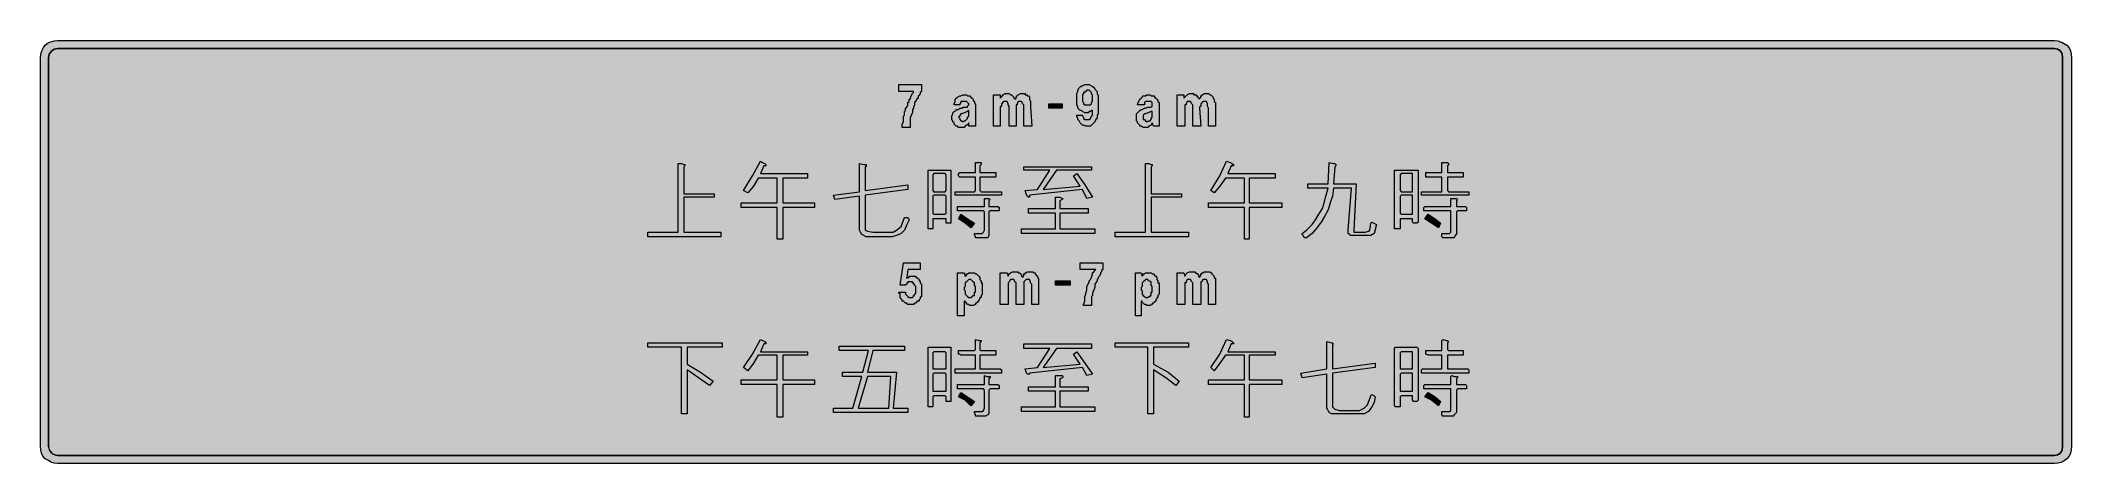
# Model space of a CAD drawing. Header units: metres. Extents: x 14 to 555, y 81 to 193.
import ezdxf

# ---------------------------------------------------------------- set-up
doc = ezdxf.new("R2010")
doc.units = ezdxf.units.M
doc.layers.add('FILL_BLACK_000000', color=7, linetype='Continuous', true_color=0x000000)
doc.layers.add('FILL_PINK_E1E1E1', color=7, linetype='Continuous', true_color=0xe1e1e1)

msp = doc.modelspace()

# ---------------------------------------------------------------- hatches: boundary and pattern name
at = {"layer": 'FILL_BLACK_000000', "true_color": 0x000000}
h = msp.add_hatch(color=7, dxfattribs=at)
h.dxf.hatch_style = 1
h.paths.add_polyline_path([(551.57, 193.19), (551.85, 193.02), (552.3, 192.92), (552.75, 192.68), (553.65, 192.12), (554.22, 191.39), (554.59, 190.58), (554.79, 189.72), (554.85, 188.82), (554.85, 85.32), (554.79, 84.42), (554.59, 83.56), (554.22, 82.75), (553.65, 82.02), (552.92, 81.45), (552.11, 81.08), (551.25, 80.88), (550.35, 80.82), (18.45, 80.82), (17.55, 80.86), (16.65, 81.12), (16.01, 81.57), (15.15, 82.02), (14.58, 82.75), (14.21, 83.56), (14.01, 84.42), (13.95, 85.32), (13.95, 188.82), (13.99, 189.72), (14.25, 190.62), (14.7, 191.48), (15.15, 192.12), (16.01, 192.8), (16.65, 193.02), (17.55, 193.28), (18.45, 193.32), (550.35, 193.32), (551.21, 193.28), (551.57, 193.19)])
h.paths.add_polyline_path([(17.59, 191.03), (16.95, 190.62), (16.27, 189.72), (16.11, 189.27), (16.05, 188.82), (16.05, 85.32), (16.11, 84.87), (16.27, 84.42), (16.95, 83.52), (17.14, 83.37), (17.55, 83.22), (18, 82.96), (18.45, 82.92), (550.35, 82.92), (551.21, 83.11), (551.85, 83.52), (552.2, 83.97), (552.37, 84.42), (552.45, 85.32), (552.45, 188.82), (552.37, 189.72), (552.2, 190.17), (551.85, 190.62), (551.21, 191.03), (550.35, 191.22), (18.45, 191.22), (17.59, 191.03)], flags=16)
h = msp.add_hatch(color=7, dxfattribs=at)
h.dxf.hatch_style = 1
h.paths.add_polyline_path([(242.55, 179.82), (242.55, 181.62), (248.55, 181.62), (248.55, 179.82), (248.25, 179.52), (248.25, 179.22), (247.95, 178.62), (247.65, 178.62), (247.65, 178.02), (247.35, 177.72), (247.05, 177.42), (247.05, 177.12), (246.75, 176.82), (246.75, 176.52), (246.75, 176.22), (246.45, 175.62), (246.45, 175.32), (246.15, 175.02), (246.15, 174.42), (246.15, 174.12), (245.85, 173.52), (245.85, 173.22), (245.55, 172.92), (245.55, 172.32), (245.55, 172.02), (245.55, 171.42), (245.55, 171.12), (245.55, 170.52), (245.55, 170.22), (243.45, 170.22), (243.45, 170.52), (243.45, 171.12), (243.75, 171.72), (243.75, 172.62), (243.75, 173.22), (244.05, 173.52), (244.05, 174.42), (244.35, 174.72), (244.35, 175.32), (244.65, 175.62), (244.95, 176.22), (244.95, 176.82), (245.25, 177.12), (245.25, 177.72), (245.55, 177.72), (245.85, 178.62), (246.15, 179.22), (246.45, 179.52), (246.45, 179.82), (242.55, 179.82)])
h = msp.add_hatch(color=7, dxfattribs=at)
h.dxf.hatch_style = 1
h.paths.add_polyline_path([(257.55, 177.12), (257.55, 177.72), (257.85, 178.02), (258.15, 178.32), (258.75, 178.62), (259.05, 178.62), (259.65, 178.92), (259.95, 178.92), (260.25, 178.92), (260.55, 178.92), (260.85, 178.62), (261.15, 178.62), (261.45, 178.62), (261.75, 178.32), (262.05, 178.02), (262.35, 177.72), (262.35, 177.42), (262.65, 177.12), (262.65, 176.82), (262.95, 176.22), (262.95, 175.92), (262.95, 171.12), (262.95, 170.82), (262.95, 170.52), (261.15, 170.52), (261.15, 171.42), (260.85, 170.82), (260.55, 170.82), (260.25, 170.52), (259.95, 170.22), (259.35, 170.22), (259.05, 170.22), (258.45, 170.22), (258.15, 170.52), (257.85, 170.52), (257.55, 170.82), (257.25, 171.12), (257.25, 171.42), (256.95, 171.72), (256.95, 172.02), (256.65, 172.32), (256.65, 172.62), (256.65, 173.22), (256.95, 173.82), (256.95, 174.12), (257.25, 174.42), (257.85, 174.72), (257.85, 175.02), (258.45, 175.02), (258.75, 175.32), (259.05, 175.32), (259.35, 175.32), (259.65, 175.62), (259.95, 175.62), (260.25, 175.62), (260.55, 175.62), (260.85, 175.62), (260.85, 175.92), (261.15, 176.22), (261.15, 176.52), (260.85, 176.82), (260.55, 177.12), (260.25, 177.12), (259.95, 177.12), (259.65, 177.12), (259.35, 177.12), (259.05, 177.12), (259.05, 176.82), (258.75, 176.52), (258.75, 176.22), (257.25, 176.22), (257.25, 176.52), (257.55, 177.12)])
h.paths.add_polyline_path([(258.75, 173.52), (258.75, 173.22), (258.45, 172.92), (258.75, 172.62), (258.75, 172.32), (259.05, 172.02), (259.35, 172.02), (259.65, 171.72), (259.95, 172.02), (260.25, 172.02), (260.55, 172.32), (260.85, 172.62), (260.85, 172.92), (261.15, 173.22), (261.15, 174.72), (260.85, 174.42), (259.35, 173.82), (259.05, 173.82), (258.75, 173.52)], flags=16)
h = msp.add_hatch(color=7, dxfattribs=at)
h.dxf.hatch_style = 1
h.paths.add_polyline_path([(271.95, 170.52), (271.95, 175.32), (271.95, 175.92), (271.65, 176.22), (271.65, 176.52), (271.35, 177.12), (271.05, 177.12), (270.75, 177.12), (270.45, 177.12), (269.85, 176.52), (269.85, 176.22), (269.85, 175.92), (269.55, 175.62), (269.55, 175.32), (269.55, 170.52), (267.75, 170.52), (267.75, 178.92), (269.55, 178.92), (269.55, 178.02), (270.15, 178.62), (270.15, 178.92), (270.45, 178.92), (270.75, 179.22), (271.05, 179.22), (271.35, 179.22), (271.65, 179.22), (271.95, 179.22), (272.25, 178.92), (272.55, 178.92), (272.85, 178.62), (273.15, 178.32), (273.15, 178.02), (273.45, 177.72), (273.75, 178.02), (273.75, 178.32), (274.05, 178.62), (274.35, 178.92), (274.95, 179.22), (275.25, 179.22), (275.55, 179.22), (276.15, 179.22), (276.15, 178.92), (276.45, 178.92), (276.75, 178.92), (276.75, 178.62), (277.05, 178.62), (277.35, 178.32), (277.35, 178.02), (277.35, 177.72), (277.65, 177.12), (277.65, 176.82), (277.65, 176.52), (277.65, 176.22), (277.65, 175.62), (277.95, 170.52), (275.85, 170.52), (275.85, 175.32), (275.85, 175.92), (275.85, 176.22), (275.55, 176.52), (275.25, 177.12), (274.95, 177.12), (274.65, 177.12), (274.35, 177.12), (274.05, 176.52), (274.05, 176.22), (273.75, 176.22), (273.75, 175.92), (273.75, 175.62), (273.75, 175.32), (273.75, 170.52), (271.95, 170.52)])
h = msp.add_hatch(color=7, dxfattribs=at)
h.dxf.hatch_style = 1
h.paths.add_polyline_path([(293.25, 174.42), (292.95, 174.12), (292.35, 174.12), (292.05, 174.12), (291.45, 174.42), (291.15, 174.72), (290.85, 174.72), (290.55, 175.02), (290.25, 175.32), (290.25, 175.92), (289.95, 176.22), (289.95, 176.82), (289.95, 177.12), (289.95, 177.72), (289.95, 178.32), (289.95, 178.92), (289.95, 179.22), (290.25, 179.82), (290.25, 180.12), (290.55, 180.72), (290.85, 181.02), (291.15, 181.32), (291.45, 181.32), (292.05, 181.62), (292.35, 181.62), (292.95, 181.62), (293.25, 181.62), (293.85, 181.32), (294.15, 181.02), (294.45, 181.02), (294.75, 180.42), (295.05, 180.12), (295.35, 179.82), (295.35, 179.22), (295.65, 178.62), (295.65, 178.32), (295.65, 177.42), (295.65, 176.82), (295.65, 176.22), (295.65, 175.62), (295.65, 174.72), (295.65, 173.82), (295.35, 173.52), (295.35, 172.62), (295.05, 172.32), (294.75, 171.72), (294.45, 171.42), (294.15, 171.12), (293.85, 170.82), (293.55, 170.52), (293.25, 170.52), (292.65, 170.52), (292.35, 170.52), (291.75, 170.82), (291.45, 170.82), (291.15, 171.12), (290.85, 171.42), (290.55, 172.02), (290.25, 172.32), (290.25, 172.62), (289.95, 173.22), (289.95, 173.52), (291.45, 173.52), (291.45, 173.22), (291.75, 172.92), (291.75, 172.62), (292.05, 172.32), (292.35, 172.32), (292.65, 172.32), (292.95, 172.32), (293.25, 172.32), (293.55, 172.62), (293.85, 173.22), (294.15, 173.52), (294.15, 174.12), (294.15, 174.72), (293.85, 174.72), (293.55, 174.42), (293.25, 174.42)])
h.paths.add_polyline_path([(294.15, 177.72), (294.15, 178.02), (294.15, 178.32), (294.15, 178.62), (294.15, 178.92), (293.85, 179.22), (293.85, 179.52), (293.55, 179.82), (293.25, 180.12), (292.95, 180.12), (292.65, 180.12), (292.35, 179.82), (292.05, 179.82), (292.05, 179.52), (291.75, 179.52), (291.75, 179.22), (291.45, 178.92), (291.45, 178.62), (291.45, 178.32), (291.45, 178.02), (291.45, 177.72), (291.45, 177.42), (291.45, 177.12), (291.75, 176.82), (291.75, 176.52), (292.05, 176.22), (292.35, 176.22), (292.65, 176.22), (292.95, 176.22), (293.25, 176.22), (293.55, 176.22), (293.85, 176.52), (293.85, 176.82), (294.15, 177.12), (294.15, 177.72)], flags=16)
h = msp.add_hatch(color=7, dxfattribs=at)
h.dxf.hatch_style = 1
h.paths.add_polyline_path([(309.75, 170.82), (309.15, 170.52), (308.85, 170.22), (308.25, 170.22), (307.95, 170.22), (307.65, 170.22), (307.05, 170.52), (306.75, 170.52), (306.75, 170.82), (306.45, 171.12), (306.15, 171.42), (306.15, 171.72), (305.85, 172.02), (305.85, 172.32), (305.85, 172.62), (305.85, 173.22), (305.85, 173.82), (306.15, 174.12), (306.45, 174.42), (306.75, 174.72), (307.05, 175.02), (307.35, 175.02), (307.95, 175.32), (308.25, 175.32), (308.85, 175.62), (309.15, 175.62), (309.45, 175.62), (309.75, 175.62), (310.05, 175.92), (310.05, 176.22), (310.05, 176.52), (310.05, 176.82), (309.75, 177.12), (309.45, 177.12), (309.15, 177.12), (308.85, 177.12), (308.55, 177.12), (308.25, 177.12), (307.95, 176.82), (307.95, 176.52), (307.95, 176.22), (306.15, 176.22), (306.15, 176.52), (306.45, 177.12), (306.75, 177.72), (307.05, 178.02), (307.35, 178.32), (307.65, 178.62), (308.25, 178.62), (308.55, 178.92), (309.15, 178.92), (309.45, 178.92), (309.75, 178.62), (310.35, 178.62), (310.65, 178.62), (310.65, 178.32), (310.95, 178.02), (311.25, 177.72), (311.55, 177.42), (311.55, 177.12), (311.85, 176.82), (311.85, 176.22), (311.85, 175.92), (311.85, 171.12), (311.85, 170.82), (311.85, 170.52), (310.35, 170.52), (310.05, 171.42), (309.75, 170.82)])
h.paths.add_polyline_path([(307.95, 173.82), (307.65, 173.52), (307.65, 173.22), (307.65, 172.92), (307.65, 172.62), (307.65, 172.32), (307.95, 172.32), (308.25, 172.02), (308.55, 171.72), (309.15, 172.02), (309.45, 172.02), (309.75, 172.32), (309.75, 172.62), (310.05, 172.92), (310.05, 173.22), (310.05, 174.42), (309.75, 174.42), (308.25, 173.82), (307.95, 173.82)], flags=16)
h = msp.add_hatch(color=7, dxfattribs=at)
h.dxf.hatch_style = 1
h.paths.add_polyline_path([(320.85, 170.52), (320.85, 175.32), (320.85, 175.92), (320.85, 176.22), (320.55, 176.52), (320.25, 177.12), (319.95, 177.12), (319.65, 177.12), (319.35, 177.12), (319.05, 176.52), (319.05, 176.22), (318.75, 176.22), (318.75, 175.92), (318.75, 175.62), (318.75, 175.32), (318.75, 170.52), (316.65, 170.52), (316.65, 178.92), (318.45, 178.92), (318.45, 178.02), (319.05, 178.62), (319.35, 178.92), (319.95, 179.22), (320.25, 179.22), (320.55, 179.22), (321.15, 179.22), (321.15, 178.92), (321.45, 178.92), (321.75, 178.92), (321.75, 178.62), (322.05, 178.62), (322.05, 178.32), (322.35, 178.02), (322.65, 177.72), (322.65, 178.02), (322.95, 178.32), (322.95, 178.62), (323.25, 178.62), (323.25, 178.92), (323.55, 178.92), (323.85, 179.22), (324.15, 179.22), (324.45, 179.22), (324.75, 179.22), (325.05, 179.22), (325.35, 178.92), (325.65, 178.92), (325.95, 178.62), (326.25, 178.32), (326.25, 178.02), (326.55, 177.72), (326.55, 177.12), (326.85, 176.82), (326.85, 176.52), (326.85, 176.22), (326.85, 175.62), (326.85, 170.52), (325.05, 170.52), (325.05, 175.32), (324.75, 175.92), (324.75, 176.22), (324.75, 176.52), (324.45, 177.12), (324.15, 177.12), (323.85, 177.12), (323.55, 177.12), (322.95, 176.52), (322.95, 176.22), (322.95, 175.92), (322.65, 175.62), (322.65, 175.32), (322.95, 170.52), (320.85, 170.52)])
h = msp.add_hatch(color=7, dxfattribs=at)
h.dxf.hatch_style = 1
h.paths.add_polyline_path([(282.45, 175.32), (282.45, 176.52), (286.05, 176.52), (286.05, 175.32), (282.45, 175.32)])
h = msp.add_hatch(color=7, dxfattribs=at)
h.dxf.hatch_style = 1
h.paths.add_polyline_path([(193.35, 151.62), (185.25, 151.62), (185.25, 142.32), (195.15, 142.32), (195.15, 141.12), (175.65, 141.12), (175.65, 142.32), (183.75, 142.32), (183.75, 160.62), (184.65, 160.62), (185.25, 160.32), (185.55, 160.32), (185.55, 160.02), (185.25, 159.72), (185.25, 152.52), (193.35, 152.52), (193.35, 151.62)])
h = msp.add_hatch(color=7, dxfattribs=at)
h.dxf.hatch_style = 1
h.paths.add_polyline_path([(210.15, 140.52), (210.15, 148.92), (200.55, 148.92), (200.55, 150.12), (210.15, 150.12), (210.15, 156.72), (205.05, 156.72), (203.85, 154.62), (202.35, 152.82), (201.15, 153.42), (203.55, 157.32), (205.65, 161.22), (206.25, 160.92), (206.85, 160.62), (207.15, 160.32), (207.15, 160.02), (206.55, 160.02), (205.65, 157.92), (218.25, 157.92), (218.25, 156.72), (211.65, 156.72), (211.65, 150.12), (220.05, 150.12), (220.05, 148.92), (211.65, 148.92), (211.65, 140.52), (210.15, 140.52)])
h = msp.add_hatch(color=7, dxfattribs=at)
h.dxf.hatch_style = 1
h.paths.add_polyline_path([(244.95, 153.72), (233.55, 152.22), (233.55, 142.92), (234.15, 142.62), (235.65, 142.32), (241.05, 142.32), (241.95, 142.92), (243.15, 143.82), (244.05, 146.22), (244.95, 146.22), (245.25, 145.62), (244.65, 144.42), (244.05, 142.92), (243.15, 142.02), (241.95, 141.42), (240.75, 141.12), (233.85, 141.12), (233.25, 141.42), (232.65, 141.72), (232.35, 142.32), (232.05, 142.92), (232.05, 151.92), (225.45, 151.02), (225.15, 152.22), (232.05, 153.12), (232.05, 160.62), (233.25, 160.32), (233.85, 160.32), (233.85, 160.02), (233.85, 159.72), (233.55, 159.72), (233.55, 153.42), (244.95, 154.92), (244.95, 153.72)])
h = msp.add_hatch(color=7, dxfattribs=at)
h.dxf.hatch_style = 1
h.paths.add_polyline_path([(251.55, 145.92), (251.55, 143.22), (250.35, 143.22), (250.35, 158.82), (256.35, 158.82), (256.35, 145.02), (256.35, 144.72), (255.15, 144.72), (255.15, 145.02), (255.15, 145.92), (254.85, 145.92), (251.85, 145.92), (251.55, 145.92)])
h.paths.add_polyline_path([(254.85, 147.12), (255.15, 147.42), (255.15, 151.92), (254.85, 152.22), (251.85, 152.22), (251.55, 151.92), (251.55, 147.42), (251.85, 147.12), (254.85, 147.12)], flags=16)
h.paths.add_polyline_path([(251.85, 157.92), (251.55, 157.62), (251.55, 153.42), (251.85, 153.12), (254.85, 153.12), (255.15, 153.42), (255.15, 157.62), (254.85, 157.92), (251.85, 157.92)], flags=16)
h = msp.add_hatch(color=7, dxfattribs=at)
h.dxf.hatch_style = 1
h.paths.add_polyline_path([(262.65, 157.02), (259.05, 157.02), (258.75, 157.02), (258.45, 157.32), (258.45, 157.92), (258.75, 158.22), (259.05, 158.22), (262.65, 158.22), (262.95, 158.22), (262.95, 160.92), (263.85, 160.92), (264.45, 160.92), (264.45, 160.62), (264.45, 160.32), (264.15, 160.02), (264.15, 158.22), (264.45, 158.22), (268.35, 158.22), (268.35, 157.92), (268.35, 157.32), (268.35, 157.02), (264.45, 157.02), (264.15, 157.02), (264.15, 153.42), (264.45, 153.12), (269.55, 153.12), (269.85, 153.12), (269.85, 152.22), (269.55, 152.22), (257.55, 152.22), (257.55, 153.12), (262.65, 153.12), (262.95, 153.42), (262.95, 157.02), (262.65, 157.02)])
h = msp.add_hatch(color=7, dxfattribs=at)
h.dxf.hatch_style = 1
h.paths.add_polyline_path([(290.85, 154.62), (289.05, 157.32), (289.95, 157.92), (292.05, 154.92), (294.15, 151.62), (292.65, 151.32), (291.45, 153.72), (277.35, 152.22), (277.35, 151.62), (277.05, 151.62), (276.75, 151.92), (276.45, 152.52), (276.15, 153.42), (279.45, 153.72), (282.75, 158.82), (275.85, 158.82), (275.85, 159.72), (293.85, 159.72), (293.85, 158.82), (284.55, 158.82), (280.95, 153.72), (290.85, 154.62)])
h = msp.add_hatch(color=7, dxfattribs=at)
h.dxf.hatch_style = 1
h.paths.add_polyline_path([(317.85, 151.62), (309.75, 151.62), (309.75, 142.32), (319.65, 142.32), (319.65, 141.12), (300.15, 141.12), (300.15, 142.32), (308.25, 142.32), (308.25, 160.62), (309.15, 160.62), (309.75, 160.32), (310.05, 160.32), (310.05, 160.02), (309.75, 159.72), (309.75, 152.52), (317.85, 152.52), (317.85, 151.62)])
h = msp.add_hatch(color=7, dxfattribs=at)
h.dxf.hatch_style = 1
h.paths.add_polyline_path([(334.65, 140.52), (334.65, 148.92), (325.05, 148.92), (325.05, 150.12), (334.65, 150.12), (334.65, 156.72), (329.55, 156.72), (328.05, 154.62), (326.55, 152.82), (325.65, 153.42), (328.05, 157.32), (329.85, 161.22), (330.75, 160.92), (331.35, 160.62), (331.65, 160.32), (331.65, 160.02), (331.05, 160.02), (330.15, 157.92), (342.75, 157.92), (342.75, 156.72), (335.85, 156.72), (335.85, 150.12), (344.55, 150.12), (344.55, 148.92), (335.85, 148.92), (335.85, 140.52), (334.65, 140.52)])
h = msp.add_hatch(color=7, dxfattribs=at)
h.dxf.hatch_style = 1
h.paths.add_polyline_path([(358.35, 154.02), (358.05, 151.92), (357.45, 150.12), (356.85, 148.32), (355.95, 146.52), (355.05, 145.02), (353.85, 143.52), (352.65, 142.02), (351.15, 140.82), (350.55, 140.82), (350.25, 141.42), (349.95, 141.72), (349.95, 142.02), (351.15, 142.92), (352.65, 144.42), (353.55, 145.62), (354.45, 147.12), (355.35, 148.62), (355.95, 150.42), (356.25, 151.92), (356.85, 154.02), (351.45, 154.02), (351.45, 155.22), (356.85, 155.22), (357.15, 160.92), (358.35, 160.62), (358.65, 160.62), (358.95, 160.32), (358.95, 160.02), (358.65, 159.72), (358.35, 155.22), (364.35, 155.22), (363.75, 142.92), (363.75, 142.62), (363.75, 142.32), (366.75, 142.32), (367.65, 142.62), (367.95, 142.92), (368.25, 144.72), (368.55, 145.02), (369.75, 144.42), (369.15, 142.02), (368.25, 141.42), (367.35, 141.42), (363.45, 141.42), (362.85, 141.42), (362.55, 141.72), (362.25, 142.02), (362.25, 142.92), (363.15, 154.02), (358.35, 154.02)])
h = msp.add_hatch(color=7, dxfattribs=at)
h.dxf.hatch_style = 1
h.paths.add_polyline_path([(376.05, 143.22), (374.85, 143.22), (374.55, 143.22), (374.55, 158.82), (374.85, 158.82), (380.55, 158.82), (380.85, 158.82), (380.85, 145.02), (380.55, 144.72), (379.65, 144.72), (379.35, 145.02), (379.35, 145.92), (376.35, 145.92), (376.05, 145.92), (376.05, 143.22)])
h.paths.add_polyline_path([(379.35, 147.12), (379.35, 147.42), (379.35, 151.92), (379.35, 152.22), (376.35, 152.22), (376.05, 151.92), (376.05, 147.42), (376.35, 147.12), (379.35, 147.12)], flags=16)
h.paths.add_polyline_path([(376.35, 157.92), (376.05, 157.62), (376.05, 153.42), (376.35, 153.12), (379.35, 153.12), (379.35, 153.42), (379.35, 157.62), (379.35, 157.92), (376.35, 157.92)], flags=16)
h = msp.add_hatch(color=7, dxfattribs=at)
h.dxf.hatch_style = 1
h.paths.add_polyline_path([(383.55, 157.02), (382.95, 157.02), (382.95, 157.32), (382.95, 157.92), (382.95, 158.22), (383.55, 158.22), (387.15, 158.22), (387.15, 160.92), (387.45, 160.92), (388.35, 160.92), (388.65, 160.92), (388.95, 160.62), (388.95, 160.32), (388.65, 160.02), (388.65, 158.22), (388.95, 158.22), (392.85, 158.22), (392.85, 157.92), (392.85, 157.32), (392.85, 157.02), (388.95, 157.02), (388.65, 157.02), (388.65, 153.42), (388.95, 153.12), (394.05, 153.12), (394.35, 153.12), (394.35, 152.22), (394.05, 152.22), (382.05, 152.22), (381.75, 152.22), (381.75, 153.12), (382.05, 153.12), (387.15, 153.12), (387.15, 153.42), (387.15, 157.02), (383.55, 157.02)])
h = msp.add_hatch(color=7, dxfattribs=at)
h.dxf.hatch_style = 1
h.paths.add_polyline_path([(285.45, 147.42), (285.45, 143.22), (294.75, 143.22), (294.75, 142.02), (275.25, 142.02), (275.25, 143.22), (284.25, 143.22), (284.25, 147.42), (277.05, 147.42), (277.05, 148.62), (284.25, 148.62), (284.25, 151.62), (285.45, 151.62), (286.05, 151.32), (286.35, 151.32), (286.05, 151.02), (285.45, 150.72), (285.45, 148.62), (292.95, 148.62), (292.95, 147.42), (285.45, 147.42)])
h = msp.add_hatch(color=7, dxfattribs=at)
h.dxf.hatch_style = 1
h.paths.add_polyline_path([(258.15, 148.92), (258.15, 149.22), (265.05, 149.22), (265.35, 149.22), (265.35, 151.32), (265.95, 151.32), (266.55, 151.32), (266.85, 151.02), (266.55, 150.72), (266.55, 149.22), (266.85, 149.22), (268.95, 149.22), (269.25, 148.92), (269.25, 148.02), (268.95, 148.02), (266.85, 148.02), (266.55, 147.72), (266.55, 142.32), (266.55, 141.72), (266.55, 141.42), (266.25, 140.82), (265.65, 140.82), (263.55, 140.82), (262.95, 140.82), (262.95, 141.12), (262.65, 141.72), (262.65, 142.02), (262.95, 142.02), (264.75, 142.02), (265.05, 142.32), (265.35, 142.92), (265.35, 147.72), (265.05, 148.02), (258.15, 148.02), (258.15, 148.92)])
h = msp.add_hatch(color=7, dxfattribs=at)
h.dxf.hatch_style = 1
h.paths.add_polyline_path([(259.05, 147.12), (260.85, 145.92), (262.65, 144.72), (261.75, 143.52), (260.25, 144.72), (258.45, 145.92), (259.05, 147.12)])
h = msp.add_hatch(color=7, dxfattribs=at)
h.dxf.hatch_style = 1
h.paths.add_polyline_path([(382.35, 148.02), (382.35, 148.92), (382.65, 149.22), (389.55, 149.22), (389.55, 151.32), (389.85, 151.32), (390.45, 151.32), (391.05, 151.32), (391.35, 151.02), (391.05, 150.72), (391.05, 149.22), (391.35, 149.22), (393.45, 149.22), (393.75, 148.92), (393.75, 148.02), (393.45, 148.02), (391.35, 148.02), (391.05, 147.72), (391.05, 142.32), (391.05, 141.72), (390.75, 141.42), (390.45, 140.82), (390.15, 140.82), (387.75, 140.82), (387.45, 140.82), (387.15, 141.12), (387.15, 141.72), (387.15, 142.02), (387.45, 142.02), (389.25, 142.02), (389.55, 142.32), (389.55, 142.92), (389.55, 147.72), (389.55, 148.02), (382.65, 148.02), (382.35, 148.02)])
h = msp.add_hatch(color=7, dxfattribs=at)
h.dxf.hatch_style = 1
h.paths.add_polyline_path([(383.55, 147.12), (385.35, 145.92), (386.85, 144.72), (386.25, 143.52), (384.45, 144.72), (382.65, 145.92), (383.55, 147.12)])
h = msp.add_hatch(color=7, dxfattribs=at)
h.dxf.hatch_style = 1
h.paths.add_polyline_path([(245.25, 130.32), (245.25, 130.62), (245.55, 130.62), (245.85, 130.62), (246.15, 130.62), (246.45, 130.62), (246.75, 130.62), (247.05, 130.62), (247.05, 130.32), (247.35, 130.32), (247.65, 130.02), (247.95, 129.72), (247.95, 129.42), (248.25, 129.42), (248.25, 129.12), (248.25, 128.82), (248.55, 128.52), (248.55, 127.92), (248.55, 127.62), (248.55, 126.72), (248.55, 126.12), (248.55, 125.82), (248.55, 125.22), (248.25, 124.92), (248.25, 124.62), (247.95, 124.32), (247.95, 124.02), (247.35, 124.02), (247.35, 123.72), (247.05, 123.42), (246.75, 123.42), (246.45, 123.12), (246.15, 123.12), (245.85, 123.12), (245.55, 123.12), (245.25, 123.12), (244.95, 123.12), (244.65, 123.42), (244.35, 123.42), (244.05, 123.72), (243.75, 124.02), (243.45, 124.02), (243.45, 124.32), (243.15, 124.62), (242.85, 124.92), (242.85, 125.22), (242.85, 125.52), (242.85, 125.82), (242.55, 126.12), (242.55, 126.42), (244.35, 126.42), (244.35, 126.12), (244.35, 125.82), (244.65, 125.52), (244.95, 125.22), (245.25, 124.92), (245.55, 124.92), (245.85, 124.92), (246.15, 124.92), (246.45, 125.22), (246.45, 125.52), (246.75, 125.52), (246.75, 125.82), (247.05, 126.12), (247.05, 126.42), (247.05, 126.72), (247.05, 127.02), (247.05, 127.32), (247.05, 127.62), (247.05, 127.92), (246.75, 128.22), (246.75, 128.52), (246.45, 128.52), (246.45, 128.82), (246.15, 128.82), (246.15, 129.12), (245.85, 129.12), (245.55, 129.12), (245.25, 129.12), (244.95, 129.12), (244.95, 128.82), (244.65, 128.82), (244.65, 128.52), (244.35, 128.22), (242.85, 128.22), (243.75, 134.22), (248.25, 134.22), (248.25, 132.42), (244.95, 132.42), (244.69, 130.32), (244.95, 130.32), (245.25, 130.32)])
h.paths.add_polyline_path([(244.65, 130.32), (244.65, 130.02), (244.69, 130.32), (244.65, 130.32)], flags=16)
h = msp.add_hatch(color=7, dxfattribs=at)
h.dxf.hatch_style = 1
h.paths.add_polyline_path([(258.15, 131.52), (259.95, 131.52), (260.25, 130.62), (260.55, 130.92), (260.55, 131.22), (260.85, 131.22), (261.15, 131.52), (261.45, 131.52), (262.05, 131.52), (262.65, 131.52), (262.95, 131.22), (263.25, 131.22), (263.55, 130.92), (263.85, 130.62), (264.15, 130.32), (264.15, 129.72), (264.45, 129.42), (264.45, 128.82), (264.75, 128.82), (264.75, 128.22), (264.75, 127.92), (264.75, 127.62), (264.75, 127.32), (264.75, 127.02), (264.75, 126.42), (264.75, 125.82), (264.45, 125.52), (264.45, 125.22), (264.45, 124.92), (264.15, 124.92), (264.15, 124.62), (263.85, 124.32), (263.85, 124.02), (263.55, 124.02), (263.55, 123.72), (263.25, 123.42), (262.95, 123.42), (262.95, 123.12), (262.35, 122.82), (262.05, 122.82), (261.75, 122.82), (261.45, 122.82), (261.15, 123.12), (260.85, 123.12), (260.55, 123.42), (260.25, 123.72), (260.25, 124.02), (259.95, 124.02), (259.95, 120.12), (258.15, 120.12), (258.15, 131.52)])
h.paths.add_polyline_path([(262.05, 125.22), (262.35, 125.52), (262.65, 125.52), (262.65, 126.12), (262.65, 126.42), (262.95, 126.42), (262.95, 127.02), (262.95, 127.32), (262.95, 127.92), (262.65, 128.22), (262.65, 128.52), (262.65, 128.82), (262.35, 129.12), (262.05, 129.42), (261.75, 129.72), (261.45, 129.72), (261.15, 129.72), (260.85, 129.42), (260.55, 129.12), (260.25, 128.82), (260.25, 128.52), (260.25, 128.22), (260.25, 127.92), (259.95, 127.62), (259.95, 127.32), (259.95, 127.02), (260.25, 126.72), (260.25, 126.42), (260.25, 126.12), (260.25, 125.82), (260.55, 125.52), (260.85, 125.22), (261.15, 124.92), (261.45, 124.92), (261.75, 124.92), (262.05, 125.22)], flags=16)
h = msp.add_hatch(color=7, dxfattribs=at)
h.dxf.hatch_style = 1
h.paths.add_polyline_path([(273.75, 123.12), (273.75, 127.92), (273.75, 128.22), (273.75, 128.52), (273.75, 128.82), (273.45, 129.12), (273.15, 129.72), (272.85, 129.72), (272.55, 129.72), (272.25, 129.72), (271.95, 129.12), (271.65, 128.82), (271.65, 128.22), (271.65, 127.92), (271.65, 123.12), (269.55, 123.12), (269.55, 131.52), (271.35, 131.52), (271.65, 130.62), (271.95, 131.22), (272.25, 131.52), (272.85, 131.82), (273.15, 131.82), (273.45, 131.82), (274.05, 131.82), (274.35, 131.82), (274.35, 131.52), (274.65, 131.52), (274.95, 131.22), (275.25, 130.92), (275.25, 130.62), (275.55, 130.32), (275.85, 130.92), (275.85, 131.22), (276.15, 131.22), (276.15, 131.52), (276.45, 131.52), (276.75, 131.82), (277.05, 131.82), (277.35, 131.82), (277.65, 131.82), (277.95, 131.82), (278.25, 131.82), (278.55, 131.52), (278.85, 131.52), (278.85, 131.22), (279.15, 130.92), (279.45, 130.62), (279.45, 130.32), (279.75, 130.02), (279.75, 129.42), (279.75, 129.12), (279.75, 128.82), (279.75, 128.22), (279.75, 123.12), (277.95, 123.12), (277.95, 127.92), (277.95, 128.22), (277.95, 128.52), (277.65, 128.82), (277.65, 129.12), (277.35, 129.72), (277.05, 129.72), (276.75, 129.72), (276.45, 129.72), (275.85, 129.12), (275.85, 128.82), (275.85, 128.22), (275.85, 127.92), (275.85, 123.12), (273.75, 123.12)])
h = msp.add_hatch(color=7, dxfattribs=at)
h.dxf.hatch_style = 1
h.paths.add_polyline_path([(291.75, 123.12), (292.05, 124.02), (292.05, 124.32), (292.05, 125.22), (292.35, 125.82), (292.35, 126.12), (292.65, 127.02), (292.65, 127.32), (292.65, 127.92), (292.95, 128.52), (293.25, 129.12), (293.25, 129.42), (293.55, 129.72), (293.85, 130.32), (294.15, 131.22), (294.15, 131.52), (294.45, 131.82), (294.75, 132.12), (295.05, 132.42), (290.85, 132.42), (290.85, 134.22), (296.85, 134.22), (296.85, 132.42), (296.55, 132.12), (296.55, 131.82), (296.25, 131.52), (296.25, 131.22), (295.95, 130.62), (295.65, 130.32), (295.65, 130.02), (295.35, 129.72), (295.35, 129.42), (295.05, 128.82), (294.75, 128.52), (294.75, 128.22), (294.75, 127.62), (294.45, 127.02), (294.15, 126.12), (294.15, 125.52), (293.85, 125.22), (293.85, 124.62), (293.85, 124.02), (293.85, 123.72), (293.85, 123.12), (293.85, 122.82), (291.75, 122.82), (291.75, 123.12)])
h = msp.add_hatch(color=7, dxfattribs=at)
h.dxf.hatch_style = 1
h.paths.add_polyline_path([(305.55, 131.52), (307.05, 131.52), (307.35, 130.62), (307.65, 130.92), (307.65, 131.22), (307.95, 131.22), (308.25, 131.52), (308.55, 131.52), (309.15, 131.52), (309.75, 131.52), (310.05, 131.22), (310.35, 131.22), (310.65, 130.92), (310.95, 130.62), (311.25, 130.32), (311.25, 129.72), (311.55, 129.42), (311.55, 128.82), (311.85, 128.82), (311.85, 128.22), (311.85, 127.92), (311.85, 127.62), (311.85, 127.32), (311.85, 127.02), (311.85, 126.42), (311.85, 125.82), (311.55, 125.52), (311.55, 125.22), (311.55, 124.92), (311.25, 124.92), (311.25, 124.62), (310.95, 124.32), (310.95, 124.02), (310.65, 123.72), (310.35, 123.42), (310.05, 123.42), (310.05, 123.12), (309.45, 122.82), (309.15, 122.82), (308.85, 122.82), (308.55, 122.82), (308.25, 123.12), (307.95, 123.12), (307.65, 123.42), (307.35, 123.72), (307.35, 124.02), (307.05, 124.02), (307.05, 120.12), (305.55, 120.12), (305.55, 131.52)])
h.paths.add_polyline_path([(309.15, 125.22), (309.45, 125.22), (309.45, 125.52), (309.75, 125.52), (309.75, 126.12), (309.75, 126.42), (310.05, 126.42), (310.05, 127.02), (310.05, 127.32), (310.05, 127.92), (309.75, 128.22), (309.75, 128.52), (309.75, 128.82), (309.75, 129.12), (309.15, 129.42), (308.85, 129.72), (308.55, 129.72), (308.25, 129.72), (307.95, 129.42), (307.65, 129.12), (307.35, 128.82), (307.35, 128.52), (307.35, 128.22), (307.35, 127.92), (307.05, 127.62), (307.05, 127.32), (307.05, 127.02), (307.35, 126.72), (307.35, 126.42), (307.35, 126.12), (307.35, 125.82), (307.65, 125.52), (307.95, 125.22), (308.25, 124.92), (308.55, 124.92), (308.85, 124.92), (309.15, 125.22)], flags=16)
h = msp.add_hatch(color=7, dxfattribs=at)
h.dxf.hatch_style = 1
h.paths.add_polyline_path([(320.85, 123.12), (320.85, 127.92), (320.85, 128.22), (320.85, 128.52), (320.85, 128.82), (320.55, 129.12), (320.25, 129.72), (319.95, 129.72), (319.65, 129.72), (319.35, 129.72), (319.05, 129.12), (319.05, 128.82), (318.75, 128.82), (318.75, 128.22), (318.75, 127.92), (318.75, 123.12), (316.65, 123.12), (316.65, 131.52), (318.45, 131.52), (318.75, 130.62), (319.05, 131.22), (319.35, 131.52), (319.95, 131.82), (320.25, 131.82), (320.55, 131.82), (321.15, 131.82), (321.45, 131.82), (321.45, 131.52), (321.75, 131.52), (322.05, 131.22), (322.35, 130.92), (322.35, 130.62), (322.65, 130.32), (322.95, 130.92), (322.95, 131.22), (323.25, 131.22), (323.25, 131.52), (323.55, 131.52), (323.85, 131.82), (324.45, 131.82), (324.75, 131.82), (325.05, 131.82), (325.35, 131.82), (325.65, 131.52), (325.95, 131.52), (325.95, 131.22), (326.25, 130.92), (326.55, 130.62), (326.55, 130.32), (326.85, 130.02), (326.85, 129.42), (326.85, 129.12), (326.85, 128.82), (326.85, 128.22), (326.85, 123.12), (325.05, 123.12), (325.05, 127.92), (325.05, 128.22), (325.05, 128.52), (324.75, 128.82), (324.75, 129.12), (324.45, 129.72), (324.15, 129.72), (323.85, 129.72), (323.55, 129.72), (323.25, 129.12), (322.95, 129.12), (322.95, 128.82), (322.95, 128.22), (322.95, 127.92), (322.95, 123.12), (320.85, 123.12)])
h = msp.add_hatch(color=7, dxfattribs=at)
h.dxf.hatch_style = 1
h.paths.add_polyline_path([(284.25, 129.42), (288.15, 129.42), (288.15, 128.22), (284.25, 128.22), (284.25, 129.42)])
h = msp.add_hatch(color=7, dxfattribs=at)
h.dxf.hatch_style = 1
h.paths.add_polyline_path([(210.15, 93.12), (210.15, 101.82), (200.55, 101.82), (200.55, 103.02), (210.15, 103.02), (210.15, 109.62), (205.05, 109.62), (203.85, 107.52), (202.35, 105.42), (201.15, 106.32), (203.55, 109.92), (205.65, 113.82), (206.25, 113.52), (206.85, 113.22), (207.15, 112.92), (207.15, 112.62), (206.55, 112.62), (205.65, 110.52), (218.25, 110.52), (218.25, 109.62), (211.65, 109.62), (211.65, 103.02), (220.05, 103.02), (220.05, 101.82), (211.65, 101.82), (211.65, 93.12), (210.15, 93.12)])
h = msp.add_hatch(color=7, dxfattribs=at)
h.dxf.hatch_style = 1
h.paths.add_polyline_path([(262.65, 109.62), (259.05, 109.62), (258.75, 109.92), (258.45, 109.92), (258.45, 110.82), (258.75, 110.82), (259.05, 110.82), (262.65, 110.82), (262.95, 111.12), (262.95, 113.52), (262.95, 113.82), (263.85, 113.52), (264.45, 113.52), (264.45, 113.22), (264.15, 112.92), (264.15, 111.12), (264.45, 110.82), (268.35, 110.82), (268.35, 109.92), (268.35, 109.62), (264.45, 109.62), (264.15, 109.62), (264.15, 106.02), (264.45, 106.02), (269.55, 106.02), (269.85, 105.72), (269.85, 104.82), (269.55, 104.82), (257.55, 104.82), (257.55, 105.72), (257.55, 106.02), (262.65, 106.02), (262.95, 106.02), (262.95, 109.62), (262.65, 109.62)])
h = msp.add_hatch(color=7, dxfattribs=at)
h.dxf.hatch_style = 1
h.paths.add_polyline_path([(334.65, 93.12), (334.65, 101.82), (325.05, 101.82), (325.05, 103.02), (334.65, 103.02), (334.65, 109.62), (329.55, 109.62), (328.05, 107.52), (326.55, 105.42), (325.65, 106.32), (328.05, 109.92), (329.85, 113.82), (330.75, 113.52), (331.35, 113.22), (331.65, 112.92), (331.65, 112.62), (331.05, 112.62), (330.15, 110.52), (342.75, 110.52), (342.75, 109.62), (335.85, 109.62), (335.85, 103.02), (344.55, 103.02), (344.55, 101.82), (335.85, 101.82), (335.85, 93.12), (334.65, 93.12)])
h = msp.add_hatch(color=7, dxfattribs=at)
h.dxf.hatch_style = 1
h.paths.add_polyline_path([(383.55, 109.62), (382.95, 109.92), (382.95, 110.82), (383.55, 110.82), (387.15, 110.82), (387.15, 111.12), (387.15, 113.52), (387.45, 113.82), (388.35, 113.52), (388.65, 113.52), (388.95, 113.22), (388.65, 112.92), (388.65, 111.12), (388.95, 110.82), (392.85, 110.82), (392.85, 109.92), (392.85, 109.62), (388.95, 109.62), (388.65, 109.62), (388.65, 106.02), (388.95, 106.02), (394.05, 106.02), (394.35, 105.72), (394.35, 104.82), (394.05, 104.82), (382.05, 104.82), (381.75, 104.82), (381.75, 105.72), (382.05, 106.02), (387.15, 106.02), (387.15, 109.62), (383.55, 109.62)])
h = msp.add_hatch(color=7, dxfattribs=at)
h.dxf.hatch_style = 1
h.paths.add_polyline_path([(186.15, 107.22), (189.75, 105.12), (193.05, 102.72), (192.15, 101.52), (189.15, 103.62), (186.15, 105.72), (186.15, 94.02), (184.65, 94.02), (184.65, 111.72), (175.65, 111.72), (175.65, 112.92), (195.45, 112.92), (195.45, 111.72), (186.15, 111.72), (186.15, 107.22)])
h = msp.add_hatch(color=7, dxfattribs=at)
h.dxf.hatch_style = 1
h.paths.add_polyline_path([(234.15, 105.12), (241.95, 105.12), (241.05, 95.52), (244.95, 95.52), (244.95, 94.32), (225.15, 94.32), (225.15, 95.52), (230.25, 95.52), (232.65, 103.92), (227.55, 103.92), (227.55, 105.12), (232.95, 105.12), (234.45, 110.82), (226.65, 110.82), (226.65, 112.02), (244.05, 112.02), (244.05, 110.82), (235.65, 110.82), (234.15, 105.12)])
h.paths.add_polyline_path([(239.85, 95.52), (240.45, 103.92), (234.15, 103.92), (231.75, 95.52), (239.85, 95.52)], flags=16)
h = msp.add_hatch(color=7, dxfattribs=at)
h.dxf.hatch_style = 1
h.paths.add_polyline_path([(251.55, 98.52), (251.55, 96.12), (251.55, 95.82), (250.35, 95.82), (250.35, 96.12), (250.35, 111.42), (250.35, 111.72), (256.35, 111.72), (256.35, 111.42), (256.35, 97.62), (256.35, 97.32), (255.15, 97.32), (255.15, 97.62), (255.15, 98.52), (254.85, 98.82), (251.85, 98.82), (251.55, 98.52)])
h.paths.add_polyline_path([(254.85, 100.02), (255.15, 100.02), (255.15, 104.52), (254.85, 104.82), (251.85, 104.82), (251.55, 104.52), (251.55, 100.02), (251.85, 100.02), (254.85, 100.02)], flags=16)
h.paths.add_polyline_path([(251.85, 110.52), (251.55, 110.22), (251.55, 106.02), (251.85, 106.02), (254.85, 106.02), (255.15, 106.02), (255.15, 110.22), (254.85, 110.52), (251.85, 110.52)], flags=16)
h = msp.add_hatch(color=7, dxfattribs=at)
h.dxf.hatch_style = 1
h.paths.add_polyline_path([(290.85, 107.22), (289.05, 109.92), (289.95, 110.52), (292.05, 107.52), (294.15, 104.52), (292.65, 104.22), (291.45, 106.32), (277.35, 104.82), (277.35, 104.52), (277.05, 104.52), (276.75, 104.52), (276.45, 105.12), (276.15, 106.02), (279.45, 106.32), (282.75, 111.42), (275.85, 111.42), (275.85, 112.62), (293.85, 112.62), (293.85, 111.42), (284.55, 111.42), (280.95, 106.32), (290.85, 107.22)])
h = msp.add_hatch(color=7, dxfattribs=at)
h.dxf.hatch_style = 1
h.paths.add_polyline_path([(310.35, 107.22), (314.25, 105.12), (317.25, 102.72), (316.35, 101.52), (313.65, 103.62), (310.35, 105.72), (310.35, 94.02), (308.85, 94.02), (308.85, 111.72), (300.15, 111.72), (300.15, 112.92), (319.65, 112.92), (319.65, 111.72), (310.35, 111.72), (310.35, 107.22)])
h = msp.add_hatch(color=7, dxfattribs=at)
h.dxf.hatch_style = 1
h.paths.add_polyline_path([(369.45, 106.32), (358.05, 104.82), (358.05, 95.82), (358.65, 95.22), (359.85, 94.92), (365.25, 94.92), (366.45, 95.52), (367.35, 96.42), (368.25, 98.82), (368.55, 99.12), (369.15, 98.82), (369.45, 98.52), (369.15, 97.02), (368.55, 95.82), (367.65, 94.62), (366.45, 94.02), (365.25, 94.02), (358.35, 94.02), (357.75, 94.02), (357.15, 94.32), (356.85, 94.92), (356.55, 95.52), (356.55, 104.52), (349.95, 103.62), (349.65, 104.82), (356.55, 106.02), (356.55, 113.22), (357.75, 112.92), (358.05, 112.92), (358.35, 112.62), (358.05, 112.32), (358.05, 106.02), (369.45, 107.52), (369.45, 106.32)])
h = msp.add_hatch(color=7, dxfattribs=at)
h.dxf.hatch_style = 1
h.paths.add_polyline_path([(376.05, 98.52), (376.05, 96.12), (376.05, 95.82), (374.85, 95.82), (374.55, 96.12), (374.55, 111.42), (374.85, 111.72), (380.55, 111.72), (380.85, 111.42), (380.85, 97.62), (380.55, 97.32), (379.65, 97.32), (379.35, 97.62), (379.35, 98.52), (379.35, 98.82), (376.35, 98.82), (376.05, 98.52)])
h.paths.add_polyline_path([(379.35, 100.02), (379.35, 104.52), (379.35, 104.82), (376.35, 104.82), (376.05, 104.52), (376.05, 100.02), (376.35, 100.02), (379.35, 100.02)], flags=16)
h.paths.add_polyline_path([(376.35, 110.52), (376.05, 110.22), (376.05, 106.02), (376.35, 106.02), (379.35, 106.02), (379.35, 110.22), (379.35, 110.52), (376.35, 110.52)], flags=16)
h = msp.add_hatch(color=7, dxfattribs=at)
h.dxf.hatch_style = 1
h.paths.add_polyline_path([(258.15, 101.52), (258.15, 101.82), (265.05, 101.82), (265.35, 101.82), (265.35, 103.92), (265.35, 104.22), (265.95, 103.92), (266.55, 103.92), (266.85, 103.92), (266.85, 103.62), (266.55, 103.32), (266.55, 101.82), (266.85, 101.82), (268.95, 101.82), (269.25, 101.52), (269.25, 100.62), (268.95, 100.62), (266.85, 100.62), (266.55, 100.32), (266.55, 94.92), (266.55, 94.32), (266.55, 94.02), (266.25, 93.72), (265.65, 93.42), (263.55, 93.42), (262.95, 93.42), (262.95, 93.72), (262.65, 94.32), (262.65, 94.62), (262.95, 94.62), (264.75, 94.62), (265.05, 94.92), (265.35, 95.52), (265.35, 100.32), (265.05, 100.62), (258.15, 100.62), (258.15, 101.52)])
h = msp.add_hatch(color=7, dxfattribs=at)
h.dxf.hatch_style = 1
h.paths.add_polyline_path([(285.45, 100.02), (285.45, 95.82), (294.75, 95.82), (294.75, 94.62), (275.25, 94.62), (275.25, 95.82), (284.25, 95.82), (284.25, 100.02), (277.05, 100.02), (277.05, 101.22), (284.25, 101.22), (284.25, 104.22), (285.45, 104.22), (286.05, 104.22), (286.35, 103.92), (286.05, 103.62), (285.45, 103.32), (285.45, 101.22), (292.95, 101.22), (292.95, 100.02), (285.45, 100.02)])
h = msp.add_hatch(color=7, dxfattribs=at)
h.dxf.hatch_style = 1
h.paths.add_polyline_path([(382.35, 100.62), (382.35, 101.52), (382.65, 101.82), (389.55, 101.82), (389.55, 103.92), (389.85, 104.22), (390.45, 103.92), (391.05, 103.92), (391.35, 103.92), (391.35, 103.62), (391.05, 103.32), (391.05, 101.82), (391.35, 101.82), (393.45, 101.82), (393.75, 101.52), (393.75, 100.62), (393.45, 100.62), (391.35, 100.62), (391.05, 100.32), (391.05, 94.92), (391.05, 94.32), (390.75, 94.02), (390.45, 93.72), (390.15, 93.42), (387.75, 93.42), (387.45, 93.42), (387.15, 93.72), (387.15, 94.32), (387.15, 94.62), (387.45, 94.62), (389.25, 94.62), (389.55, 94.92), (389.55, 95.52), (389.55, 100.32), (389.55, 100.62), (382.65, 100.62), (382.35, 100.62)])
h = msp.add_hatch(color=7, dxfattribs=at)
h.dxf.hatch_style = 1
h.paths.add_polyline_path([(259.05, 99.72), (260.85, 98.52), (262.65, 97.32), (261.75, 96.12), (260.25, 97.62), (258.45, 98.52), (259.05, 99.72)])
h = msp.add_hatch(color=7, dxfattribs=at)
h.dxf.hatch_style = 1
h.paths.add_polyline_path([(383.55, 99.72), (385.35, 98.52), (386.85, 97.32), (386.25, 96.12), (384.45, 97.62), (382.65, 98.52), (383.55, 99.72)])
at = {"layer": 'FILL_PINK_E1E1E1', "true_color": 0xe1e1e1}
h = msp.add_hatch(color=7, dxfattribs=at)
h.dxf.hatch_style = 1
h.paths.add_polyline_path([(551.21, 191.03), (551.85, 190.62), (552.2, 190.17), (552.37, 189.72), (552.45, 188.82), (552.45, 85.32), (552.37, 84.42), (552.2, 83.97), (551.85, 83.52), (551.21, 83.11), (550.35, 82.92), (18.45, 82.92), (18, 82.96), (17.55, 83.22), (17.14, 83.37), (16.95, 83.52), (16.54, 83.97), (16.35, 84.42), (16.05, 85.32), (16.05, 188.82), (16.11, 189.27), (16.27, 189.72), (16.95, 190.62), (17.59, 191.03), (18.45, 191.22), (550.35, 191.22), (551.21, 191.03)])

# ---------------------------------------------------------------- linework, layer by layer
at = {"layer": 'FILL_BLACK_000000', "lineweight": 0, "true_color": 0x000000}
for points in [[(551.57, 193.19), (551.85, 193.02), (552.3, 192.92), (552.75, 192.68), (553.65, 192.12), (554.22, 191.39), (554.59, 190.58), (554.79, 189.72), (554.85, 188.82), (554.85, 85.32), (554.79, 84.42), (554.59, 83.56), (554.22, 82.75), (553.65, 82.02), (552.92, 81.45), (552.11, 81.08), (551.25, 80.88), (550.35, 80.82), (18.45, 80.82), (17.55, 80.86), (16.65, 81.12), (16.01, 81.57), (15.15, 82.02), (14.58, 82.75), (14.21, 83.56), (14.01, 84.42), (13.95, 85.32), (13.95, 188.82), (13.99, 189.72), (14.25, 190.62), (14.7, 191.48), (15.15, 192.12), (16.01, 192.8), (16.65, 193.02), (17.55, 193.28), (18.45, 193.32), (550.35, 193.32), (551.21, 193.28)], [(17.59, 191.03), (16.95, 190.62), (16.27, 189.72), (16.11, 189.27), (16.05, 188.82), (16.05, 85.32), (16.11, 84.87), (16.27, 84.42), (16.95, 83.52), (17.14, 83.37), (17.55, 83.22), (18, 82.96), (18.45, 82.92), (550.35, 82.92), (551.21, 83.11), (551.85, 83.52), (552.2, 83.97), (552.37, 84.42), (552.45, 85.32), (552.45, 188.82), (552.37, 189.72), (552.2, 190.17), (551.85, 190.62), (551.21, 191.03), (550.35, 191.22), (18.45, 191.22)], [(242.55, 179.82), (242.55, 181.62), (248.55, 181.62), (248.55, 179.82), (248.25, 179.52), (248.25, 179.22), (247.95, 178.62), (247.65, 178.62), (247.65, 178.02), (247.35, 177.72), (247.05, 177.42), (247.05, 177.12), (246.75, 176.82), (246.75, 176.52), (246.75, 176.22), (246.45, 175.62), (246.45, 175.32), (246.15, 175.02), (246.15, 174.42), (246.15, 174.12), (245.85, 173.52), (245.85, 173.22), (245.55, 172.92), (245.55, 172.32), (245.55, 172.02), (245.55, 171.42), (245.55, 171.12), (245.55, 170.52), (245.55, 170.22), (243.45, 170.22), (243.45, 170.52), (243.45, 171.12), (243.75, 171.72), (243.75, 172.62), (243.75, 173.22), (244.05, 173.52), (244.05, 174.42), (244.35, 174.72), (244.35, 175.32), (244.65, 175.62), (244.95, 176.22), (244.95, 176.82), (245.25, 177.12), (245.25, 177.72), (245.55, 177.72), (245.85, 178.62), (246.15, 179.22), (246.45, 179.52), (246.45, 179.82)], [(257.55, 177.12), (257.55, 177.72), (257.85, 178.02), (258.15, 178.32), (258.75, 178.62), (259.05, 178.62), (259.65, 178.92), (259.95, 178.92), (260.25, 178.92), (260.55, 178.92), (260.85, 178.62), (261.15, 178.62), (261.45, 178.62), (261.75, 178.32), (262.05, 178.02), (262.35, 177.72), (262.35, 177.42), (262.65, 177.12), (262.65, 176.82), (262.95, 176.22), (262.95, 175.92), (262.95, 171.12), (262.95, 170.82), (262.95, 170.52), (261.15, 170.52), (261.15, 171.42), (260.85, 170.82), (260.55, 170.82), (260.25, 170.52), (259.95, 170.22), (259.35, 170.22), (259.05, 170.22), (258.45, 170.22), (258.15, 170.52), (257.85, 170.52), (257.55, 170.82), (257.25, 171.12), (257.25, 171.42), (256.95, 171.72), (256.95, 172.02), (256.65, 172.32), (256.65, 172.62), (256.65, 173.22), (256.95, 173.82), (256.95, 174.12), (257.25, 174.42), (257.85, 174.72), (257.85, 175.02), (258.45, 175.02), (258.75, 175.32), (259.05, 175.32), (259.35, 175.32), (259.65, 175.62), (259.95, 175.62), (260.25, 175.62), (260.55, 175.62), (260.85, 175.62), (260.85, 175.92), (261.15, 176.22), (261.15, 176.52), (260.85, 176.82), (260.55, 177.12), (260.25, 177.12), (259.95, 177.12), (259.65, 177.12), (259.35, 177.12), (259.05, 177.12), (259.05, 176.82), (258.75, 176.52), (258.75, 176.22), (257.25, 176.22), (257.25, 176.52)], [(271.95, 170.52), (271.95, 175.32), (271.95, 175.92), (271.65, 176.22), (271.65, 176.52), (271.35, 177.12), (271.05, 177.12), (270.75, 177.12), (270.45, 177.12), (269.85, 176.52), (269.85, 176.22), (269.85, 175.92), (269.55, 175.62), (269.55, 175.32), (269.55, 170.52), (267.75, 170.52), (267.75, 178.92), (269.55, 178.92), (269.55, 178.02), (270.15, 178.62), (270.15, 178.92), (270.45, 178.92), (270.75, 179.22), (271.05, 179.22), (271.35, 179.22), (271.65, 179.22), (271.95, 179.22), (272.25, 178.92), (272.55, 178.92), (272.85, 178.62), (273.15, 178.32), (273.15, 178.02), (273.45, 177.72), (273.75, 178.02), (273.75, 178.32), (274.05, 178.62), (274.35, 178.92), (274.95, 179.22), (275.25, 179.22), (275.55, 179.22), (276.15, 179.22), (276.15, 178.92), (276.45, 178.92), (276.75, 178.92), (276.75, 178.62), (277.05, 178.62), (277.35, 178.32), (277.35, 178.02), (277.35, 177.72), (277.65, 177.12), (277.65, 176.82), (277.65, 176.52), (277.65, 176.22), (277.65, 175.62), (277.95, 170.52), (275.85, 170.52), (275.85, 175.32), (275.85, 175.92), (275.85, 176.22), (275.55, 176.52), (275.25, 177.12), (274.95, 177.12), (274.65, 177.12), (274.35, 177.12), (274.05, 176.52), (274.05, 176.22), (273.75, 176.22), (273.75, 175.92), (273.75, 175.62), (273.75, 175.32), (273.75, 170.52)], [(293.25, 174.42), (292.95, 174.12), (292.35, 174.12), (292.05, 174.12), (291.45, 174.42), (291.15, 174.72), (290.85, 174.72), (290.55, 175.02), (290.25, 175.32), (290.25, 175.92), (289.95, 176.22), (289.95, 176.82), (289.95, 177.12), (289.95, 177.72), (289.95, 178.32), (289.95, 178.92), (289.95, 179.22), (290.25, 179.82), (290.25, 180.12), (290.55, 180.72), (290.85, 181.02), (291.15, 181.32), (291.45, 181.32), (292.05, 181.62), (292.35, 181.62), (292.95, 181.62), (293.25, 181.62), (293.85, 181.32), (294.15, 181.02), (294.45, 181.02), (294.75, 180.42), (295.05, 180.12), (295.35, 179.82), (295.35, 179.22), (295.65, 178.62), (295.65, 178.32), (295.65, 177.42), (295.65, 176.82), (295.65, 176.22), (295.65, 175.62), (295.65, 174.72), (295.65, 173.82), (295.35, 173.52), (295.35, 172.62), (295.05, 172.32), (294.75, 171.72), (294.45, 171.42), (294.15, 171.12), (293.85, 170.82), (293.55, 170.52), (293.25, 170.52), (292.65, 170.52), (292.35, 170.52), (291.75, 170.82), (291.45, 170.82), (291.15, 171.12), (290.85, 171.42), (290.55, 172.02), (290.25, 172.32), (290.25, 172.62), (289.95, 173.22), (289.95, 173.52), (291.45, 173.52), (291.45, 173.22), (291.75, 172.92), (291.75, 172.62), (292.05, 172.32), (292.35, 172.32), (292.65, 172.32), (292.95, 172.32), (293.25, 172.32), (293.55, 172.62), (293.85, 173.22), (294.15, 173.52), (294.15, 174.12), (294.15, 174.72), (293.85, 174.72), (293.55, 174.42)], [(294.15, 177.72), (294.15, 178.02), (294.15, 178.32), (294.15, 178.62), (294.15, 178.92), (293.85, 179.22), (293.85, 179.52), (293.55, 179.82), (293.25, 180.12), (292.95, 180.12), (292.65, 180.12), (292.35, 179.82), (292.05, 179.82), (292.05, 179.52), (291.75, 179.52), (291.75, 179.22), (291.45, 178.92), (291.45, 178.62), (291.45, 178.32), (291.45, 178.02), (291.45, 177.72), (291.45, 177.42), (291.45, 177.12), (291.75, 176.82), (291.75, 176.52), (292.05, 176.22), (292.35, 176.22), (292.65, 176.22), (292.95, 176.22), (293.25, 176.22), (293.55, 176.22), (293.85, 176.52), (293.85, 176.82), (294.15, 177.12)], [(309.75, 170.82), (309.15, 170.52), (308.85, 170.22), (308.25, 170.22), (307.95, 170.22), (307.65, 170.22), (307.05, 170.52), (306.75, 170.52), (306.75, 170.82), (306.45, 171.12), (306.15, 171.42), (306.15, 171.72), (305.85, 172.02), (305.85, 172.32), (305.85, 172.62), (305.85, 173.22), (305.85, 173.82), (306.15, 174.12), (306.45, 174.42), (306.75, 174.72), (307.05, 175.02), (307.35, 175.02), (307.95, 175.32), (308.25, 175.32), (308.85, 175.62), (309.15, 175.62), (309.45, 175.62), (309.75, 175.62), (310.05, 175.92), (310.05, 176.22), (310.05, 176.52), (310.05, 176.82), (309.75, 177.12), (309.45, 177.12), (309.15, 177.12), (308.85, 177.12), (308.55, 177.12), (308.25, 177.12), (307.95, 176.82), (307.95, 176.52), (307.95, 176.22), (306.15, 176.22), (306.15, 176.52), (306.45, 177.12), (306.75, 177.72), (307.05, 178.02), (307.35, 178.32), (307.65, 178.62), (308.25, 178.62), (308.55, 178.92), (309.15, 178.92), (309.45, 178.92), (309.75, 178.62), (310.35, 178.62), (310.65, 178.62), (310.65, 178.32), (310.95, 178.02), (311.25, 177.72), (311.55, 177.42), (311.55, 177.12), (311.85, 176.82), (311.85, 176.22), (311.85, 175.92), (311.85, 171.12), (311.85, 170.82), (311.85, 170.52), (310.35, 170.52), (310.05, 171.42)], [(320.85, 170.52), (320.85, 175.32), (320.85, 175.92), (320.85, 176.22), (320.55, 176.52), (320.25, 177.12), (319.95, 177.12), (319.65, 177.12), (319.35, 177.12), (319.05, 176.52), (319.05, 176.22), (318.75, 176.22), (318.75, 175.92), (318.75, 175.62), (318.75, 175.32), (318.75, 170.52), (316.65, 170.52), (316.65, 178.92), (318.45, 178.92), (318.45, 178.02), (319.05, 178.62), (319.35, 178.92), (319.95, 179.22), (320.25, 179.22), (320.55, 179.22), (321.15, 179.22), (321.15, 178.92), (321.45, 178.92), (321.75, 178.92), (321.75, 178.62), (322.05, 178.62), (322.05, 178.32), (322.35, 178.02), (322.65, 177.72), (322.65, 178.02), (322.95, 178.32), (322.95, 178.62), (323.25, 178.62), (323.25, 178.92), (323.55, 178.92), (323.85, 179.22), (324.15, 179.22), (324.45, 179.22), (324.75, 179.22), (325.05, 179.22), (325.35, 178.92), (325.65, 178.92), (325.95, 178.62), (326.25, 178.32), (326.25, 178.02), (326.55, 177.72), (326.55, 177.12), (326.85, 176.82), (326.85, 176.52), (326.85, 176.22), (326.85, 175.62), (326.85, 170.52), (325.05, 170.52), (325.05, 175.32), (324.75, 175.92), (324.75, 176.22), (324.75, 176.52), (324.45, 177.12), (324.15, 177.12), (323.85, 177.12), (323.55, 177.12), (322.95, 176.52), (322.95, 176.22), (322.95, 175.92), (322.65, 175.62), (322.65, 175.32), (322.95, 170.52)], [(258.75, 173.52), (258.75, 173.22), (258.45, 172.92), (258.75, 172.62), (258.75, 172.32), (259.05, 172.02), (259.35, 172.02), (259.65, 171.72), (259.95, 172.02), (260.25, 172.02), (260.55, 172.32), (260.85, 172.62), (260.85, 172.92), (261.15, 173.22), (261.15, 174.72), (260.85, 174.42), (259.35, 173.82), (259.05, 173.82)], [(282.45, 175.32), (282.45, 176.52), (286.05, 176.52), (286.05, 175.32)], [(307.95, 173.82), (307.65, 173.52), (307.65, 173.22), (307.65, 172.92), (307.65, 172.62), (307.65, 172.32), (307.95, 172.32), (308.25, 172.02), (308.55, 171.72), (309.15, 172.02), (309.45, 172.02), (309.75, 172.32), (309.75, 172.62), (310.05, 172.92), (310.05, 173.22), (310.05, 174.42), (309.75, 174.42), (308.25, 173.82)], [(193.35, 151.62), (185.25, 151.62), (185.25, 142.32), (195.15, 142.32), (195.15, 141.12), (175.65, 141.12), (175.65, 142.32), (183.75, 142.32), (183.75, 160.62), (184.65, 160.62), (185.25, 160.32), (185.55, 160.32), (185.55, 160.02), (185.25, 159.72), (185.25, 152.52), (193.35, 152.52)], [(210.15, 140.52), (210.15, 148.92), (200.55, 148.92), (200.55, 150.12), (210.15, 150.12), (210.15, 156.72), (205.05, 156.72), (203.85, 154.62), (202.35, 152.82), (201.15, 153.42), (203.55, 157.32), (205.65, 161.22), (206.25, 160.92), (206.85, 160.62), (207.15, 160.32), (207.15, 160.02), (206.55, 160.02), (205.65, 157.92), (218.25, 157.92), (218.25, 156.72), (211.65, 156.72), (211.65, 150.12), (220.05, 150.12), (220.05, 148.92), (211.65, 148.92), (211.65, 140.52)], [(244.95, 153.72), (233.55, 152.22), (233.55, 142.92), (234.15, 142.62), (235.65, 142.32), (241.05, 142.32), (241.95, 142.92), (243.15, 143.82), (244.05, 146.22), (244.95, 146.22), (245.25, 145.62), (244.65, 144.42), (244.05, 142.92), (243.15, 142.02), (241.95, 141.42), (240.75, 141.12), (233.85, 141.12), (233.25, 141.42), (232.65, 141.72), (232.35, 142.32), (232.05, 142.92), (232.05, 151.92), (225.45, 151.02), (225.15, 152.22), (232.05, 153.12), (232.05, 160.62), (233.25, 160.32), (233.85, 160.32), (233.85, 160.02), (233.85, 159.72), (233.55, 159.72), (233.55, 153.42), (244.95, 154.92)], [(251.55, 145.92), (251.55, 143.22), (250.35, 143.22), (250.35, 158.82), (256.35, 158.82), (256.35, 145.02), (256.35, 144.72), (255.15, 144.72), (255.15, 145.02), (255.15, 145.92), (254.85, 145.92), (251.85, 145.92)], [(251.85, 157.92), (251.55, 157.62), (251.55, 153.42), (251.85, 153.12), (254.85, 153.12), (255.15, 153.42), (255.15, 157.62), (254.85, 157.92)], [(262.65, 157.02), (259.05, 157.02), (258.75, 157.02), (258.45, 157.32), (258.45, 157.92), (258.75, 158.22), (259.05, 158.22), (262.65, 158.22), (262.95, 158.22), (262.95, 160.92), (263.85, 160.92), (264.45, 160.92), (264.45, 160.62), (264.45, 160.32), (264.15, 160.02), (264.15, 158.22), (264.45, 158.22), (268.35, 158.22), (268.35, 157.92), (268.35, 157.32), (268.35, 157.02), (264.45, 157.02), (264.15, 157.02), (264.15, 153.42), (264.45, 153.12), (269.55, 153.12), (269.85, 153.12), (269.85, 152.22), (269.55, 152.22), (257.55, 152.22), (257.55, 153.12), (262.65, 153.12), (262.95, 153.42), (262.95, 157.02)], [(290.85, 154.62), (289.05, 157.32), (289.95, 157.92), (292.05, 154.92), (294.15, 151.62), (292.65, 151.32), (291.45, 153.72), (277.35, 152.22), (277.35, 151.62), (277.05, 151.62), (276.75, 151.92), (276.45, 152.52), (276.15, 153.42), (279.45, 153.72), (282.75, 158.82), (275.85, 158.82), (275.85, 159.72), (293.85, 159.72), (293.85, 158.82), (284.55, 158.82), (280.95, 153.72)], [(317.85, 151.62), (309.75, 151.62), (309.75, 142.32), (319.65, 142.32), (319.65, 141.12), (300.15, 141.12), (300.15, 142.32), (308.25, 142.32), (308.25, 160.62), (309.15, 160.62), (309.75, 160.32), (310.05, 160.32), (310.05, 160.02), (309.75, 159.72), (309.75, 152.52), (317.85, 152.52)], [(334.65, 140.52), (334.65, 148.92), (325.05, 148.92), (325.05, 150.12), (334.65, 150.12), (334.65, 156.72), (329.55, 156.72), (328.05, 154.62), (326.55, 152.82), (325.65, 153.42), (328.05, 157.32), (329.85, 161.22), (330.75, 160.92), (331.35, 160.62), (331.65, 160.32), (331.65, 160.02), (331.05, 160.02), (330.15, 157.92), (342.75, 157.92), (342.75, 156.72), (335.85, 156.72), (335.85, 150.12), (344.55, 150.12), (344.55, 148.92), (335.85, 148.92), (335.85, 140.52)], [(358.35, 154.02), (358.05, 151.92), (357.45, 150.12), (356.85, 148.32), (355.95, 146.52), (355.05, 145.02), (353.85, 143.52), (352.65, 142.02), (351.15, 140.82), (350.55, 140.82), (350.25, 141.42), (349.95, 141.72), (349.95, 142.02), (351.15, 142.92), (352.65, 144.42), (353.55, 145.62), (354.45, 147.12), (355.35, 148.62), (355.95, 150.42), (356.25, 151.92), (356.85, 154.02), (351.45, 154.02), (351.45, 155.22), (356.85, 155.22), (357.15, 160.92), (358.35, 160.62), (358.65, 160.62), (358.95, 160.32), (358.95, 160.02), (358.65, 159.72), (358.35, 155.22), (364.35, 155.22), (363.75, 142.92), (363.75, 142.62), (363.75, 142.32), (366.75, 142.32), (367.65, 142.62), (367.95, 142.92), (368.25, 144.72), (368.55, 145.02), (369.75, 144.42), (369.15, 142.02), (368.25, 141.42), (367.35, 141.42), (363.45, 141.42), (362.85, 141.42), (362.55, 141.72), (362.25, 142.02), (362.25, 142.92), (363.15, 154.02)], [(376.05, 143.22), (374.85, 143.22), (374.55, 143.22), (374.55, 158.82), (374.85, 158.82), (380.55, 158.82), (380.85, 158.82), (380.85, 145.02), (380.55, 144.72), (379.65, 144.72), (379.35, 145.02), (379.35, 145.92), (376.35, 145.92), (376.05, 145.92)], [(376.35, 157.92), (376.05, 157.62), (376.05, 153.42), (376.35, 153.12), (379.35, 153.12), (379.35, 153.42), (379.35, 157.62), (379.35, 157.92)], [(383.55, 157.02), (382.95, 157.02), (382.95, 157.32), (382.95, 157.92), (382.95, 158.22), (383.55, 158.22), (387.15, 158.22), (387.15, 160.92), (387.45, 160.92), (388.35, 160.92), (388.65, 160.92), (388.95, 160.62), (388.95, 160.32), (388.65, 160.02), (388.65, 158.22), (388.95, 158.22), (392.85, 158.22), (392.85, 157.92), (392.85, 157.32), (392.85, 157.02), (388.95, 157.02), (388.65, 157.02), (388.65, 153.42), (388.95, 153.12), (394.05, 153.12), (394.35, 153.12), (394.35, 152.22), (394.05, 152.22), (382.05, 152.22), (381.75, 152.22), (381.75, 153.12), (382.05, 153.12), (387.15, 153.12), (387.15, 153.42), (387.15, 157.02)], [(254.85, 147.12), (255.15, 147.42), (255.15, 151.92), (254.85, 152.22), (251.85, 152.22), (251.55, 151.92), (251.55, 147.42), (251.85, 147.12)], [(285.45, 147.42), (285.45, 143.22), (294.75, 143.22), (294.75, 142.02), (275.25, 142.02), (275.25, 143.22), (284.25, 143.22), (284.25, 147.42), (277.05, 147.42), (277.05, 148.62), (284.25, 148.62), (284.25, 151.62), (285.45, 151.62), (286.05, 151.32), (286.35, 151.32), (286.05, 151.02), (285.45, 150.72), (285.45, 148.62), (292.95, 148.62), (292.95, 147.42)], [(379.35, 147.12), (379.35, 147.42), (379.35, 151.92), (379.35, 152.22), (376.35, 152.22), (376.05, 151.92), (376.05, 147.42), (376.35, 147.12)], [(258.15, 148.92), (258.15, 149.22), (265.05, 149.22), (265.35, 149.22), (265.35, 151.32), (265.95, 151.32), (266.55, 151.32), (266.85, 151.02), (266.55, 150.72), (266.55, 149.22), (266.85, 149.22), (268.95, 149.22), (269.25, 148.92), (269.25, 148.02), (268.95, 148.02), (266.85, 148.02), (266.55, 147.72), (266.55, 142.32), (266.55, 141.72), (266.55, 141.42), (266.25, 140.82), (265.65, 140.82), (263.55, 140.82), (262.95, 140.82), (262.95, 141.12), (262.65, 141.72), (262.65, 142.02), (262.95, 142.02), (264.75, 142.02), (265.05, 142.32), (265.35, 142.92), (265.35, 147.72), (265.05, 148.02), (258.15, 148.02)], [(259.05, 147.12), (260.85, 145.92), (262.65, 144.72), (261.75, 143.52), (260.25, 144.72), (258.45, 145.92)], [(382.35, 148.02), (382.35, 148.92), (382.65, 149.22), (389.55, 149.22), (389.55, 151.32), (389.85, 151.32), (390.45, 151.32), (391.05, 151.32), (391.35, 151.02), (391.05, 150.72), (391.05, 149.22), (391.35, 149.22), (393.45, 149.22), (393.75, 148.92), (393.75, 148.02), (393.45, 148.02), (391.35, 148.02), (391.05, 147.72), (391.05, 142.32), (391.05, 141.72), (390.75, 141.42), (390.45, 140.82), (390.15, 140.82), (387.75, 140.82), (387.45, 140.82), (387.15, 141.12), (387.15, 141.72), (387.15, 142.02), (387.45, 142.02), (389.25, 142.02), (389.55, 142.32), (389.55, 142.92), (389.55, 147.72), (389.55, 148.02), (382.65, 148.02)], [(383.55, 147.12), (385.35, 145.92), (386.85, 144.72), (386.25, 143.52), (384.45, 144.72), (382.65, 145.92)], [(245.25, 130.32), (245.25, 130.62), (245.55, 130.62), (245.85, 130.62), (246.15, 130.62), (246.45, 130.62), (246.75, 130.62), (247.05, 130.62), (247.05, 130.32), (247.35, 130.32), (247.65, 130.02), (247.95, 129.72), (247.95, 129.42), (248.25, 129.42), (248.25, 129.12), (248.25, 128.82), (248.55, 128.52), (248.55, 127.92), (248.55, 127.62), (248.55, 126.72), (248.55, 126.12), (248.55, 125.82), (248.55, 125.22), (248.25, 124.92), (248.25, 124.62), (247.95, 124.32), (247.95, 124.02), (247.35, 124.02), (247.35, 123.72), (247.05, 123.42), (246.75, 123.42), (246.45, 123.12), (246.15, 123.12), (245.85, 123.12), (245.55, 123.12), (245.25, 123.12), (244.95, 123.12), (244.65, 123.42), (244.35, 123.42), (244.05, 123.72), (243.75, 124.02), (243.45, 124.02), (243.45, 124.32), (243.15, 124.62), (242.85, 124.92), (242.85, 125.22), (242.85, 125.52), (242.85, 125.82), (242.55, 126.12), (242.55, 126.42), (244.35, 126.42), (244.35, 126.12), (244.35, 125.82), (244.65, 125.52), (244.95, 125.22), (245.25, 124.92), (245.55, 124.92), (245.85, 124.92), (246.15, 124.92), (246.45, 125.22), (246.45, 125.52), (246.75, 125.52), (246.75, 125.82), (247.05, 126.12), (247.05, 126.42), (247.05, 126.72), (247.05, 127.02), (247.05, 127.32), (247.05, 127.62), (247.05, 127.92), (246.75, 128.22), (246.75, 128.52), (246.45, 128.52), (246.45, 128.82), (246.15, 128.82), (246.15, 129.12), (245.85, 129.12), (245.55, 129.12), (245.25, 129.12), (244.95, 129.12), (244.95, 128.82), (244.65, 128.82), (244.65, 128.52), (244.35, 128.22), (242.85, 128.22), (243.75, 134.22), (248.25, 134.22), (248.25, 132.42), (244.95, 132.42), (244.69, 130.32), (244.95, 130.32)], [(244.65, 130.32), (244.65, 130.02), (244.69, 130.32)], [(258.15, 131.52), (259.95, 131.52), (260.25, 130.62), (260.55, 130.92), (260.55, 131.22), (260.85, 131.22), (261.15, 131.52), (261.45, 131.52), (262.05, 131.52), (262.65, 131.52), (262.95, 131.22), (263.25, 131.22), (263.55, 130.92), (263.85, 130.62), (264.15, 130.32), (264.15, 129.72), (264.45, 129.42), (264.45, 128.82), (264.75, 128.82), (264.75, 128.22), (264.75, 127.92), (264.75, 127.62), (264.75, 127.32), (264.75, 127.02), (264.75, 126.42), (264.75, 125.82), (264.45, 125.52), (264.45, 125.22), (264.45, 124.92), (264.15, 124.92), (264.15, 124.62), (263.85, 124.32), (263.85, 124.02), (263.55, 124.02), (263.55, 123.72), (263.25, 123.42), (262.95, 123.42), (262.95, 123.12), (262.35, 122.82), (262.05, 122.82), (261.75, 122.82), (261.45, 122.82), (261.15, 123.12), (260.85, 123.12), (260.55, 123.42), (260.25, 123.72), (260.25, 124.02), (259.95, 124.02), (259.95, 120.12), (258.15, 120.12)], [(273.75, 123.12), (273.75, 127.92), (273.75, 128.22), (273.75, 128.52), (273.75, 128.82), (273.45, 129.12), (273.15, 129.72), (272.85, 129.72), (272.55, 129.72), (272.25, 129.72), (271.95, 129.12), (271.65, 128.82), (271.65, 128.22), (271.65, 127.92), (271.65, 123.12), (269.55, 123.12), (269.55, 131.52), (271.35, 131.52), (271.65, 130.62), (271.95, 131.22), (272.25, 131.52), (272.85, 131.82), (273.15, 131.82), (273.45, 131.82), (274.05, 131.82), (274.35, 131.82), (274.35, 131.52), (274.65, 131.52), (274.95, 131.22), (275.25, 130.92), (275.25, 130.62), (275.55, 130.32), (275.85, 130.92), (275.85, 131.22), (276.15, 131.22), (276.15, 131.52), (276.45, 131.52), (276.75, 131.82), (277.05, 131.82), (277.35, 131.82), (277.65, 131.82), (277.95, 131.82), (278.25, 131.82), (278.55, 131.52), (278.85, 131.52), (278.85, 131.22), (279.15, 130.92), (279.45, 130.62), (279.45, 130.32), (279.75, 130.02), (279.75, 129.42), (279.75, 129.12), (279.75, 128.82), (279.75, 128.22), (279.75, 123.12), (277.95, 123.12), (277.95, 127.92), (277.95, 128.22), (277.95, 128.52), (277.65, 128.82), (277.65, 129.12), (277.35, 129.72), (277.05, 129.72), (276.75, 129.72), (276.45, 129.72), (275.85, 129.12), (275.85, 128.82), (275.85, 128.22), (275.85, 127.92), (275.85, 123.12)], [(291.75, 123.12), (292.05, 124.02), (292.05, 124.32), (292.05, 125.22), (292.35, 125.82), (292.35, 126.12), (292.65, 127.02), (292.65, 127.32), (292.65, 127.92), (292.95, 128.52), (293.25, 129.12), (293.25, 129.42), (293.55, 129.72), (293.85, 130.32), (294.15, 131.22), (294.15, 131.52), (294.45, 131.82), (294.75, 132.12), (295.05, 132.42), (290.85, 132.42), (290.85, 134.22), (296.85, 134.22), (296.85, 132.42), (296.55, 132.12), (296.55, 131.82), (296.25, 131.52), (296.25, 131.22), (295.95, 130.62), (295.65, 130.32), (295.65, 130.02), (295.35, 129.72), (295.35, 129.42), (295.05, 128.82), (294.75, 128.52), (294.75, 128.22), (294.75, 127.62), (294.45, 127.02), (294.15, 126.12), (294.15, 125.52), (293.85, 125.22), (293.85, 124.62), (293.85, 124.02), (293.85, 123.72), (293.85, 123.12), (293.85, 122.82), (291.75, 122.82)], [(305.55, 131.52), (307.05, 131.52), (307.35, 130.62), (307.65, 130.92), (307.65, 131.22), (307.95, 131.22), (308.25, 131.52), (308.55, 131.52), (309.15, 131.52), (309.75, 131.52), (310.05, 131.22), (310.35, 131.22), (310.65, 130.92), (310.95, 130.62), (311.25, 130.32), (311.25, 129.72), (311.55, 129.42), (311.55, 128.82), (311.85, 128.82), (311.85, 128.22), (311.85, 127.92), (311.85, 127.62), (311.85, 127.32), (311.85, 127.02), (311.85, 126.42), (311.85, 125.82), (311.55, 125.52), (311.55, 125.22), (311.55, 124.92), (311.25, 124.92), (311.25, 124.62), (310.95, 124.32), (310.95, 124.02), (310.65, 123.72), (310.35, 123.42), (310.05, 123.42), (310.05, 123.12), (309.45, 122.82), (309.15, 122.82), (308.85, 122.82), (308.55, 122.82), (308.25, 123.12), (307.95, 123.12), (307.65, 123.42), (307.35, 123.72), (307.35, 124.02), (307.05, 124.02), (307.05, 120.12), (305.55, 120.12)], [(320.85, 123.12), (320.85, 127.92), (320.85, 128.22), (320.85, 128.52), (320.85, 128.82), (320.55, 129.12), (320.25, 129.72), (319.95, 129.72), (319.65, 129.72), (319.35, 129.72), (319.05, 129.12), (319.05, 128.82), (318.75, 128.82), (318.75, 128.22), (318.75, 127.92), (318.75, 123.12), (316.65, 123.12), (316.65, 131.52), (318.45, 131.52), (318.75, 130.62), (319.05, 131.22), (319.35, 131.52), (319.95, 131.82), (320.25, 131.82), (320.55, 131.82), (321.15, 131.82), (321.45, 131.82), (321.45, 131.52), (321.75, 131.52), (322.05, 131.22), (322.35, 130.92), (322.35, 130.62), (322.65, 130.32), (322.95, 130.92), (322.95, 131.22), (323.25, 131.22), (323.25, 131.52), (323.55, 131.52), (323.85, 131.82), (324.45, 131.82), (324.75, 131.82), (325.05, 131.82), (325.35, 131.82), (325.65, 131.52), (325.95, 131.52), (325.95, 131.22), (326.25, 130.92), (326.55, 130.62), (326.55, 130.32), (326.85, 130.02), (326.85, 129.42), (326.85, 129.12), (326.85, 128.82), (326.85, 128.22), (326.85, 123.12), (325.05, 123.12), (325.05, 127.92), (325.05, 128.22), (325.05, 128.52), (324.75, 128.82), (324.75, 129.12), (324.45, 129.72), (324.15, 129.72), (323.85, 129.72), (323.55, 129.72), (323.25, 129.12), (322.95, 129.12), (322.95, 128.82), (322.95, 128.22), (322.95, 127.92), (322.95, 123.12)], [(262.05, 125.22), (262.35, 125.52), (262.65, 125.52), (262.65, 126.12), (262.65, 126.42), (262.95, 126.42), (262.95, 127.02), (262.95, 127.32), (262.95, 127.92), (262.65, 128.22), (262.65, 128.52), (262.65, 128.82), (262.35, 129.12), (262.05, 129.42), (261.75, 129.72), (261.45, 129.72), (261.15, 129.72), (260.85, 129.42), (260.55, 129.12), (260.25, 128.82), (260.25, 128.52), (260.25, 128.22), (260.25, 127.92), (259.95, 127.62), (259.95, 127.32), (259.95, 127.02), (260.25, 126.72), (260.25, 126.42), (260.25, 126.12), (260.25, 125.82), (260.55, 125.52), (260.85, 125.22), (261.15, 124.92), (261.45, 124.92), (261.75, 124.92)], [(284.25, 129.42), (288.15, 129.42), (288.15, 128.22), (284.25, 128.22)], [(309.15, 125.22), (309.45, 125.22), (309.45, 125.52), (309.75, 125.52), (309.75, 126.12), (309.75, 126.42), (310.05, 126.42), (310.05, 127.02), (310.05, 127.32), (310.05, 127.92), (309.75, 128.22), (309.75, 128.52), (309.75, 128.82), (309.75, 129.12), (309.15, 129.42), (308.85, 129.72), (308.55, 129.72), (308.25, 129.72), (307.95, 129.42), (307.65, 129.12), (307.35, 128.82), (307.35, 128.52), (307.35, 128.22), (307.35, 127.92), (307.05, 127.62), (307.05, 127.32), (307.05, 127.02), (307.35, 126.72), (307.35, 126.42), (307.35, 126.12), (307.35, 125.82), (307.65, 125.52), (307.95, 125.22), (308.25, 124.92), (308.55, 124.92), (308.85, 124.92)], [(210.15, 93.12), (210.15, 101.82), (200.55, 101.82), (200.55, 103.02), (210.15, 103.02), (210.15, 109.62), (205.05, 109.62), (203.85, 107.52), (202.35, 105.42), (201.15, 106.32), (203.55, 109.92), (205.65, 113.82), (206.25, 113.52), (206.85, 113.22), (207.15, 112.92), (207.15, 112.62), (206.55, 112.62), (205.65, 110.52), (218.25, 110.52), (218.25, 109.62), (211.65, 109.62), (211.65, 103.02), (220.05, 103.02), (220.05, 101.82), (211.65, 101.82), (211.65, 93.12)], [(262.65, 109.62), (259.05, 109.62), (258.75, 109.92), (258.45, 109.92), (258.45, 110.82), (258.75, 110.82), (259.05, 110.82), (262.65, 110.82), (262.95, 111.12), (262.95, 113.52), (262.95, 113.82), (263.85, 113.52), (264.45, 113.52), (264.45, 113.22), (264.15, 112.92), (264.15, 111.12), (264.45, 110.82), (268.35, 110.82), (268.35, 109.92), (268.35, 109.62), (264.45, 109.62), (264.15, 109.62), (264.15, 106.02), (264.45, 106.02), (269.55, 106.02), (269.85, 105.72), (269.85, 104.82), (269.55, 104.82), (257.55, 104.82), (257.55, 105.72), (257.55, 106.02), (262.65, 106.02), (262.95, 106.02), (262.95, 109.62)], [(334.65, 93.12), (334.65, 101.82), (325.05, 101.82), (325.05, 103.02), (334.65, 103.02), (334.65, 109.62), (329.55, 109.62), (328.05, 107.52), (326.55, 105.42), (325.65, 106.32), (328.05, 109.92), (329.85, 113.82), (330.75, 113.52), (331.35, 113.22), (331.65, 112.92), (331.65, 112.62), (331.05, 112.62), (330.15, 110.52), (342.75, 110.52), (342.75, 109.62), (335.85, 109.62), (335.85, 103.02), (344.55, 103.02), (344.55, 101.82), (335.85, 101.82), (335.85, 93.12)], [(383.55, 109.62), (382.95, 109.92), (382.95, 110.82), (383.55, 110.82), (387.15, 110.82), (387.15, 111.12), (387.15, 113.52), (387.45, 113.82), (388.35, 113.52), (388.65, 113.52), (388.95, 113.22), (388.65, 112.92), (388.65, 111.12), (388.95, 110.82), (392.85, 110.82), (392.85, 109.92), (392.85, 109.62), (388.95, 109.62), (388.65, 109.62), (388.65, 106.02), (388.95, 106.02), (394.05, 106.02), (394.35, 105.72), (394.35, 104.82), (394.05, 104.82), (382.05, 104.82), (381.75, 104.82), (381.75, 105.72), (382.05, 106.02), (387.15, 106.02), (387.15, 109.62)], [(186.15, 107.22), (189.75, 105.12), (193.05, 102.72), (192.15, 101.52), (189.15, 103.62), (186.15, 105.72), (186.15, 94.02), (184.65, 94.02), (184.65, 111.72), (175.65, 111.72), (175.65, 112.92), (195.45, 112.92), (195.45, 111.72), (186.15, 111.72)], [(234.15, 105.12), (241.95, 105.12), (241.05, 95.52), (244.95, 95.52), (244.95, 94.32), (225.15, 94.32), (225.15, 95.52), (230.25, 95.52), (232.65, 103.92), (227.55, 103.92), (227.55, 105.12), (232.95, 105.12), (234.45, 110.82), (226.65, 110.82), (226.65, 112.02), (244.05, 112.02), (244.05, 110.82), (235.65, 110.82)], [(251.55, 98.52), (251.55, 96.12), (251.55, 95.82), (250.35, 95.82), (250.35, 96.12), (250.35, 111.42), (250.35, 111.72), (256.35, 111.72), (256.35, 111.42), (256.35, 97.62), (256.35, 97.32), (255.15, 97.32), (255.15, 97.62), (255.15, 98.52), (254.85, 98.82), (251.85, 98.82)], [(251.85, 110.52), (251.55, 110.22), (251.55, 106.02), (251.85, 106.02), (254.85, 106.02), (255.15, 106.02), (255.15, 110.22), (254.85, 110.52)], [(290.85, 107.22), (289.05, 109.92), (289.95, 110.52), (292.05, 107.52), (294.15, 104.52), (292.65, 104.22), (291.45, 106.32), (277.35, 104.82), (277.35, 104.52), (277.05, 104.52), (276.75, 104.52), (276.45, 105.12), (276.15, 106.02), (279.45, 106.32), (282.75, 111.42), (275.85, 111.42), (275.85, 112.62), (293.85, 112.62), (293.85, 111.42), (284.55, 111.42), (280.95, 106.32)], [(310.35, 107.22), (314.25, 105.12), (317.25, 102.72), (316.35, 101.52), (313.65, 103.62), (310.35, 105.72), (310.35, 94.02), (308.85, 94.02), (308.85, 111.72), (300.15, 111.72), (300.15, 112.92), (319.65, 112.92), (319.65, 111.72), (310.35, 111.72)], [(369.45, 106.32), (358.05, 104.82), (358.05, 95.82), (358.65, 95.22), (359.85, 94.92), (365.25, 94.92), (366.45, 95.52), (367.35, 96.42), (368.25, 98.82), (368.55, 99.12), (369.15, 98.82), (369.45, 98.52), (369.15, 97.02), (368.55, 95.82), (367.65, 94.62), (366.45, 94.02), (365.25, 94.02), (358.35, 94.02), (357.75, 94.02), (357.15, 94.32), (356.85, 94.92), (356.55, 95.52), (356.55, 104.52), (349.95, 103.62), (349.65, 104.82), (356.55, 106.02), (356.55, 113.22), (357.75, 112.92), (358.05, 112.92), (358.35, 112.62), (358.05, 112.32), (358.05, 106.02), (369.45, 107.52)], [(376.05, 98.52), (376.05, 96.12), (376.05, 95.82), (374.85, 95.82), (374.55, 96.12), (374.55, 111.42), (374.85, 111.72), (380.55, 111.72), (380.85, 111.42), (380.85, 97.62), (380.55, 97.32), (379.65, 97.32), (379.35, 97.62), (379.35, 98.52), (379.35, 98.82), (376.35, 98.82)], [(376.35, 110.52), (376.05, 110.22), (376.05, 106.02), (376.35, 106.02), (379.35, 106.02), (379.35, 110.22), (379.35, 110.52)], [(239.85, 95.52), (240.45, 103.92), (234.15, 103.92), (231.75, 95.52)], [(254.85, 100.02), (255.15, 100.02), (255.15, 104.52), (254.85, 104.82), (251.85, 104.82), (251.55, 104.52), (251.55, 100.02), (251.85, 100.02)], [(258.15, 101.52), (258.15, 101.82), (265.05, 101.82), (265.35, 101.82), (265.35, 103.92), (265.35, 104.22), (265.95, 103.92), (266.55, 103.92), (266.85, 103.92), (266.85, 103.62), (266.55, 103.32), (266.55, 101.82), (266.85, 101.82), (268.95, 101.82), (269.25, 101.52), (269.25, 100.62), (268.95, 100.62), (266.85, 100.62), (266.55, 100.32), (266.55, 94.92), (266.55, 94.32), (266.55, 94.02), (266.25, 93.72), (265.65, 93.42), (263.55, 93.42), (262.95, 93.42), (262.95, 93.72), (262.65, 94.32), (262.65, 94.62), (262.95, 94.62), (264.75, 94.62), (265.05, 94.92), (265.35, 95.52), (265.35, 100.32), (265.05, 100.62), (258.15, 100.62)], [(285.45, 100.02), (285.45, 95.82), (294.75, 95.82), (294.75, 94.62), (275.25, 94.62), (275.25, 95.82), (284.25, 95.82), (284.25, 100.02), (277.05, 100.02), (277.05, 101.22), (284.25, 101.22), (284.25, 104.22), (285.45, 104.22), (286.05, 104.22), (286.35, 103.92), (286.05, 103.62), (285.45, 103.32), (285.45, 101.22), (292.95, 101.22), (292.95, 100.02)], [(379.35, 100.02), (379.35, 104.52), (379.35, 104.82), (376.35, 104.82), (376.05, 104.52), (376.05, 100.02), (376.35, 100.02)], [(382.35, 100.62), (382.35, 101.52), (382.65, 101.82), (389.55, 101.82), (389.55, 103.92), (389.85, 104.22), (390.45, 103.92), (391.05, 103.92), (391.35, 103.92), (391.35, 103.62), (391.05, 103.32), (391.05, 101.82), (391.35, 101.82), (393.45, 101.82), (393.75, 101.52), (393.75, 100.62), (393.45, 100.62), (391.35, 100.62), (391.05, 100.32), (391.05, 94.92), (391.05, 94.32), (390.75, 94.02), (390.45, 93.72), (390.15, 93.42), (387.75, 93.42), (387.45, 93.42), (387.15, 93.72), (387.15, 94.32), (387.15, 94.62), (387.45, 94.62), (389.25, 94.62), (389.55, 94.92), (389.55, 95.52), (389.55, 100.32), (389.55, 100.62), (382.65, 100.62)], [(259.05, 99.72), (260.85, 98.52), (262.65, 97.32), (261.75, 96.12), (260.25, 97.62), (258.45, 98.52)], [(383.55, 99.72), (385.35, 98.52), (386.85, 97.32), (386.25, 96.12), (384.45, 97.62), (382.65, 98.52)]]:
    msp.add_lwpolyline(points, close=True, dxfattribs=at)
at = {"layer": 'FILL_PINK_E1E1E1', "lineweight": 0, "true_color": 0xe1e1e1}
msp.add_lwpolyline([(551.21, 191.03), (551.85, 190.62), (552.2, 190.17), (552.37, 189.72), (552.45, 188.82), (552.45, 85.32), (552.37, 84.42), (552.2, 83.97), (551.85, 83.52), (551.21, 83.11), (550.35, 82.92), (18.45, 82.92), (18, 82.96), (17.55, 83.22), (17.14, 83.37), (16.95, 83.52), (16.54, 83.97), (16.35, 84.42), (16.05, 85.32), (16.05, 188.82), (16.11, 189.27), (16.27, 189.72), (16.95, 190.62), (17.59, 191.03), (18.45, 191.22), (550.35, 191.22)], close=True, dxfattribs=at)

doc.saveas('drawing.dxf')
